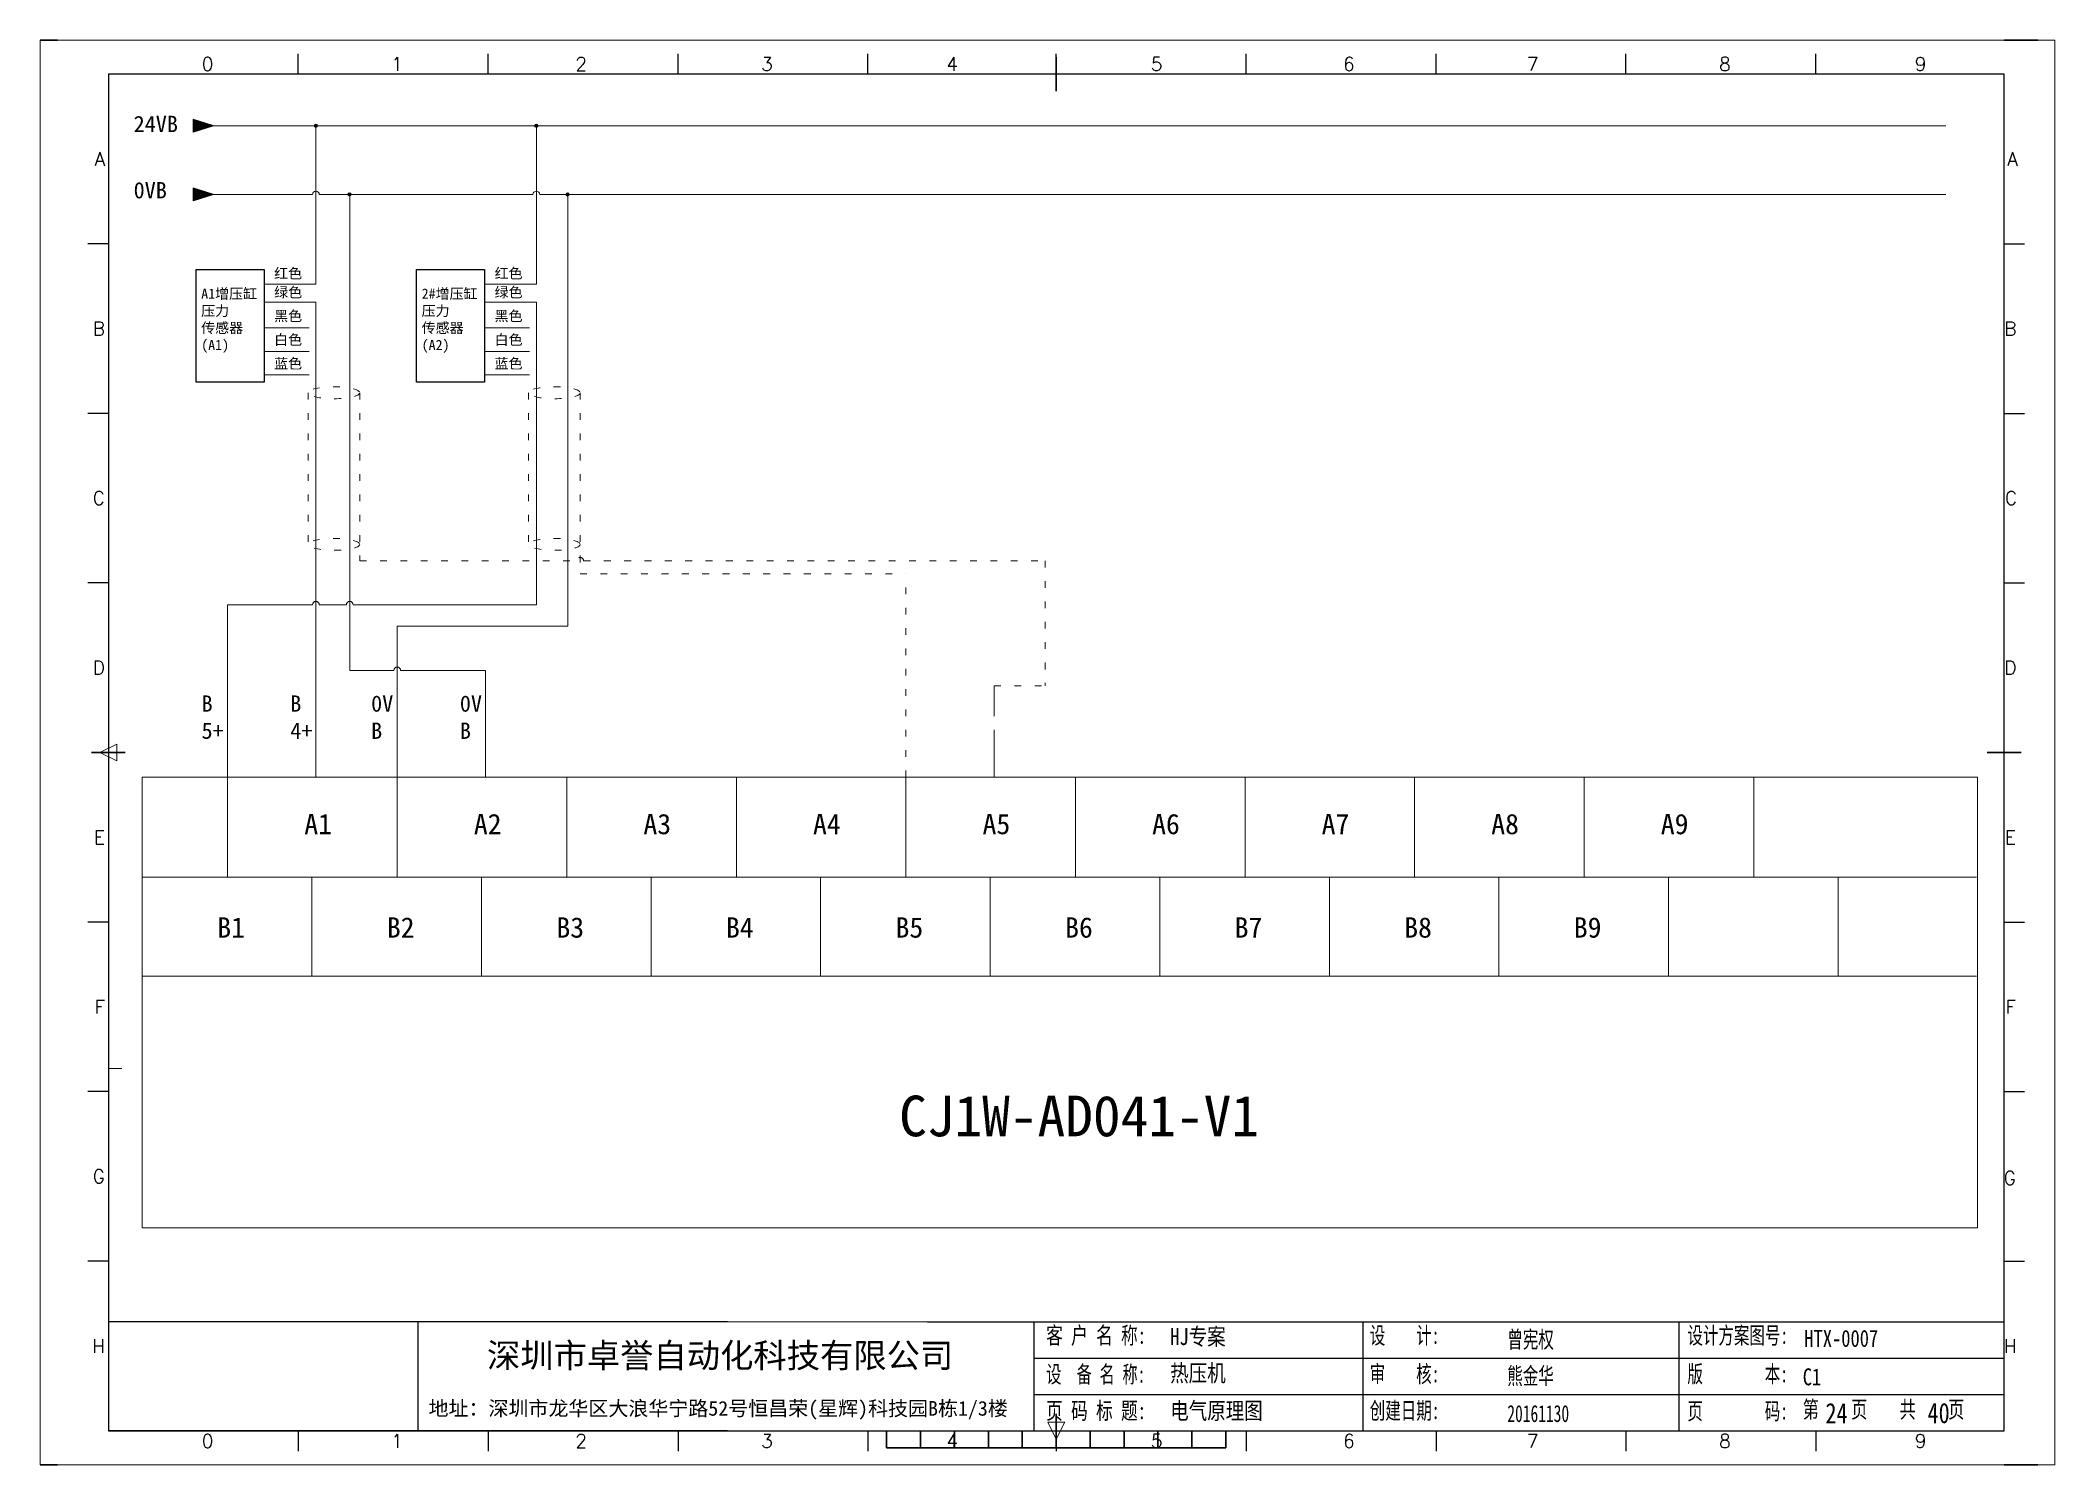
# Model space of a CAD drawing. Extents: x 35123 to 43919, y -4314 to -326.
# Drawn here: x 36945.9 to 37242.9, y -3613.9 to -3403.9 of the extents above; entities that cross this region are included whole.
import ezdxf
from ezdxf.enums import TextEntityAlignment as Align

# ---------------------------------------------------------------- set-up
doc = ezdxf.new("R2010")
doc.units = 0
doc.header["$MEASUREMENT"] = 0
doc.linetypes.add('1', pattern=[18, 7, -2, 7, -2])
doc.linetypes.add('2', pattern=[15, 1, -2, 1, -2, 1, -2, 1, -2, 1, -2])
doc.layers.add('AE_BOR', color=1, linetype='Continuous')
doc.layers.add('细实线层', color=7, linetype='Continuous')
doc.styles.add('Standard0.67', font='', dxfattribs={"width": 0.67})
doc.styles.add('Standard_0.8', font='SimSun.ttf', dxfattribs={"width": 0.8})
doc.styles.add('WD', font='romans.shx', dxfattribs={"bigfont": 'gbcbig.shx'})
doc.styles.add('宋', font='SimSun.ttf', dxfattribs={"width": 0.7})
doc.styles.get('Standard0.67').set_extended_font_data('FangSong_GB2312')

msp = doc.modelspace()

# ---------------------------------------------------------------- texts
at = {"lineweight": 0, "attachment_point": 1}
for s, insert, char_height, width in [('{\\fSimSun|b0|i0|c134|p2;24VB}', (36959.665, -3415.005), 2.4, 3.98243), ('{\\fSimSun|b0|i0|c134|p2;0VB}', (36959.665, -3424.777), 2.4, 3.98243), ('{\\fSimSun|b0|i0|c134|p2;B\\P5\\fSimSun|b0|i0|c0|p2;+}', (36969.68, -3500.455), 2.4, 4.28061), ('{\\fSimSun|b0|i0|c134|p2;B\\P4\\fSimSun|b0|i0|c0|p2;+}', (36982.763, -3500.455), 2.4, 4.28061), ('{\\fSimSun|b0|i0|c134|p2;0V\\PB}', (36994.68, -3500.455), 2.4, 4.28061), ('{\\fSimSun|b0|i0|c134|p2;0V\\PB}', (37007.763, -3500.455), 2.4, 4.28061), ('{\\fSimSun|b0|i0|c134|p2;A1}', (36984.83, -3517.916), 3, 19.70623), ('{\\fSimSun|b0|i0|c134|p2;A2}', (37009.83, -3517.916), 3, 19.70623), ('{\\fSimSun|b0|i0|c134|p2;A3}', (37034.83, -3517.916), 3, 19.70623), ('{\\fSimSun|b0|i0|c134|p2;A4}', (37059.83, -3517.916), 3, 19.70623), ('{\\fSimSun|b0|i0|c134|p2;A5}', (37084.83, -3517.916), 3, 19.70623), ('{\\fSimSun|b0|i0|c134|p2;A6}', (37109.83, -3517.916), 3, 19.70623), ('{\\fSimSun|b0|i0|c134|p2;A7}', (37134.83, -3517.916), 3, 19.70623), ('{\\fSimSun|b0|i0|c134|p2;A8}', (37159.83, -3517.916), 3, 19.70623), ('{\\fSimSun|b0|i0|c134|p2;A9}', (37184.83, -3517.916), 3, 19.70623), ('{\\fSimSun|b0|i0|c134|p2;B1}', (36972.002, -3533.169), 3, 19.70623), ('{\\fSimSun|b0|i0|c134|p2;B2}', (36997.002, -3533.169), 3, 19.70623), ('{\\fSimSun|b0|i0|c134|p2;B3}', (37022.002, -3533.169), 3, 19.70623), ('{\\fSimSun|b0|i0|c134|p2;B4}', (37047.002, -3533.169), 3, 19.70623), ('{\\fSimSun|b0|i0|c134|p2;B5}', (37072.002, -3533.169), 3, 19.70623), ('{\\fSimSun|b0|i0|c134|p2;B6}', (37097.002, -3533.169), 3, 19.70623), ('{\\fSimSun|b0|i0|c134|p2;B7}', (37122.002, -3533.169), 3, 19.70623), ('{\\fSimSun|b0|i0|c134|p2;B8}', (37147.002, -3533.169), 3, 19.70623), ('{\\fSimSun|b0|i0|c134|p2;B9}', (37172.002, -3533.169), 3, 19.70623), ('{\\fSimSun|b0|i0|c134|p2;CJ1W-AD041-V1}', (37072.529, -3559.453), 6, 117.75235)]:
    msp.add_mtext(s, dxfattribs=dict(at, insert=insert, char_height=char_height, width=width))
at = {"char_height": 1.512, "attachment_point": 1}
for s, insert in [('{\\fSimSun|b0|i0|c134|p2;红色}', (36980.383, -3437.475)), ('{\\fSimSun|b0|i0|c134|p2;红色}', (37012.883, -3437.475)), ('{\\fSimSun|b0|i0|c134|p2;A1增压缸\\P压力\\P传感器\\P(A1)}', (36969.628, -3440.473)), ('{\\fSimSun|b0|i0|c134|p2;绿色}', (36980.383, -3440.259)), ('{\\fSimSun|b0|i0|c134|p2;2#增压缸\\P压力\\P传感器\\P(A2)}', (37002.128, -3440.473)), ('{\\fSimSun|b0|i0|c134|p2;绿色}', (37012.883, -3440.259)), ('{\\fSimSun|b0|i0|c134|p2;黑色}', (36980.383, -3443.759)), ('{\\fSimSun|b0|i0|c134|p2;黑色}', (37012.883, -3443.759)), ('{\\fSimSun|b0|i0|c134|p2;白色}', (36980.383, -3447.259)), ('{\\fSimSun|b0|i0|c134|p2;白色}', (37012.883, -3447.259)), ('{\\fSimSun|b0|i0|c134|p2;蓝色}', (36980.383, -3450.759)), ('{\\fSimSun|b0|i0|c134|p2;蓝色}', (37012.883, -3450.759))]:
    msp.add_mtext_dynamic_manual_height_columns(s, width=47.92444, gutter_width=12.5, heights=[0], dxfattribs=dict(at, insert=insert))
at = {"ltscale": 2, "attachment_point": 1}
for s, insert, char_height, width, style in [('{\\fSimSun|b0|i0|c134|p2;\\W0.72;客 户 名 称:}', (37094.206, -3593.553), 2.5, 16.24768, 'Standard0.67'), ('HJ专案', (37112.493, -3593.727), 2.5, 33.90777, 'Standard_0.8'), ('{\\fSimSun|b0|i0|c134|p2;设    计:}', (37141.92, -3593.553), 2.5, 12.03121, 'Standard0.67'), ('{\\fSimSun|b0|i0|c134|p2;设计方案图号:}', (37188.753, -3593.553), 2.5, 15.1644, 'Standard0.67'), ('{\\fSimSun|b0|i0|c134|p2;曾宪权}', (37162.197, -3594.155), 2.5, 12.03121, 'Standard0.67'), ('{\\f@SimSun|b0|i0|c134|p2;HTX-0007}', (37205.992, -3593.994), 2.5, 33.90777, 'Standard_0.8'), ('{\\fSimSun|b0|i0|c134|p2;\\W0.66;设  备 名 称:}', (37094.206, -3599.282), 2.5, 15.12342, 'Standard0.67'), ('{\\fSimSun|b0|i0|c134|p2;热压机}', (37112.493, -3599.115), 2.5, 33.90777, 'Standard_0.8'), ('{\\fSimSun|b0|i0|c134|p2;审    核:}', (37141.92, -3599.227), 2.5, 12.03121, 'Standard0.67'), ('{\\fSimSun|b0|i0|c134|p2;熊金华}', (37162.197, -3599.517), 2.5, 12.03121, 'Standard0.67'), ('{\\fSimSun|b0|i0|c134|p2;版        本:}', (37188.753, -3599.227), 2.5, 16.84978, 'Standard0.67'), ('C1', (37205.752, -3599.667), 2.5, 5.97175, 'Standard_0.8'), ('{\\fSimSun|b0|i0|c134|p2;\\W0.72;页 码 标 题:}', (37094.206, -3604.65), 2.5, 15.12342, 'Standard0.67'), ('{\\fSimSun|b0|i0|c134|p2;电气原理图}', (37112.493, -3604.663), 2.5, 33.90777, 'Standard_0.8'), ('{\\fSimSun|b0|i0|c134|p2;创建日期:}', (37141.92, -3604.634), 2.5, 12.03121, 'Standard0.67'), ('{\\fSimSun|b0|i0|c134|p2;20161130}', (37162.197, -3605.075), 2.5, 12.03121, 'Standard0.67'), ('{\\fSimSun|b0|i0|c134|p2;页        码:}', (37188.753, -3604.713), 2.5, 15.72579, 'Standard0.67'), ('第    页    共    页', (37205.75, -3604.468), 2.5, 33.90777, '宋'), ('24', (37209.1, -3604.773), 3, 3.76639, 'Standard_0.8'), ('40', (37224.156, -3604.748), 3, 3.76639, 'Standard_0.8')]:
    msp.add_mtext(s, dxfattribs=dict(at, insert=insert, char_height=char_height, width=width, style=style))
at = {"attachment_point": 7}
for s, insert, char_height, width in [('{\\fSimSun|b0|i0|c134|p2;深圳市卓誉自动化科技有限公司}', (37011.758, -3599.958), 3.6, 80.67766), ('{\\fSimSun|b0|i0|c134|p2;地址：深圳市龙华区大浪华宁路52号恒昌荣(星辉)科技园B栋1/3楼}', (37003.146, -3607.218), 2.16, 89.25675)]:
    msp.add_mtext(s, dxfattribs=dict(at, insert=insert, char_height=char_height, width=width))

# ---------------------------------------------------------------- blocks, each defined once
blk = doc.blocks.new('gb_a2_a')
for p, q in [((584, 410), (25, 410)), ((25, 410), (25, 10)), ((584, 10), (584, 410)), ((25, 10), (584, 10))]:
    blk.add_line(p, q)
at = {"lineweight": 9, "ltscale": 0.1}
blk.add_line((25, 116.86), (29, 116.86), dxfattribs=at)
at = {"layer": 'AE_BOR', "lineweight": 30}
for p, q in [((10, 420), (4.93, 420)), ((594, 420), (584, 420)), ((4.93, 0), (10, 0)), ((594, 0), (584, 0))]:
    blk.add_line(p, q, dxfattribs=at)
at = {"layer": 'AE_BOR', "color": 1, "lineweight": 15}
for p, q in [((4.93, 420), (598.93, 420)), ((4.93, 0), (4.93, 420)), ((598.93, 420), (598.93, 0)), ((22.5, 210), (27.5, 212.5)), ((27.5, 207.5), (22.5, 210)), ((27.5, 212.5), (27.5, 207.5)), ((304.5, 7.5), (302, 12.5)), ((302, 12.5), (307, 12.5)), ((307, 12.5), (304.5, 7.5)), ((598.93, 0), (4.93, 0))]:
    blk.add_line(p, q, dxfattribs=at)
at = {"layer": 'AE_BOR'}
for p, q in [((81, 410), (81, 416)), ((137, 410), (137, 416)), ((193, 410), (193, 416)), ((249, 410), (249, 416)), ((304.5, 410), (304.5, 416)), ((360.5, 410), (360.5, 416)), ((416.5, 410), (416.5, 416)), ((472.5, 410), (472.5, 416)), ((528.5, 410), (528.5, 416)), ((25, 360), (19, 360)), ((584, 360), (590, 360)), ((25, 310), (19, 310)), ((584, 310), (590, 310)), ((25, 260), (19, 260)), ((584, 260), (590, 260)), ((25, 160), (19, 160)), ((584, 160), (590, 160)), ((25, 110), (19, 110)), ((584, 110), (590, 110)), ((25, 60), (19, 60)), ((584, 60), (590, 60)), ((81, 10), (81, 4)), ((137, 10), (137, 4)), ((193, 10), (193, 4)), ((249, 10), (249, 4)), ((304.5, 10), (304.5, 4)), ((360.5, 10), (360.5, 4)), ((416.5, 10), (416.5, 4)), ((472.5, 10), (472.5, 4)), ((528.5, 10), (528.5, 4))]:
    blk.add_line(p, q, dxfattribs=at)
at = {"layer": 'AE_BOR', "color": 2, "lineweight": 30}
for p, q in [((304.5, 405), (304.5, 415)), ((20, 210), (30, 210)), ((579, 210), (589, 210)), ((304.5, 10), (304.5, 15)), ((304.5, 15), (304.5, 5)), ((254.5, 5), (254.5, 10)), ((264.5, 5), (264.5, 10)), ((274.5, 5), (274.5, 10)), ((284.5, 5), (284.5, 10)), ((294.5, 5), (294.5, 10)), ((304.5, 10), (304.5, 5)), ((314.5, 5), (314.5, 10)), ((324.5, 5), (324.5, 10)), ((334.5, 5), (334.5, 10)), ((344.5, 5), (344.5, 10)), ((354.5, 5), (354.5, 10)), ((254.5, 5), (354.5, 5))]:
    blk.add_line(p, q, dxfattribs=at)
at = {"layer": 'AE_BOR', "style": 'WD'}
for s, p in [('0', (54.27, 411)), ('1', (110.12, 411)), ('2', (164.42, 411)), ('3', (219.22, 411)), ('4', (273.82, 411)), ('5', (334.12, 411)), ('6', (390.81, 411)), ('7', (445.01, 411)), ('8', (501.67, 411)), ('9', (559.4, 411)), ('0', (54.27, 5)), ('1', (110.12, 5)), ('2', (164.42, 5)), ('3', (219.22, 5)), ('4', (273.82, 5)), ('5', (334.12, 5)), ('6', (390.81, 5)), ('7', (445.01, 5)), ('8', (501.67, 5)), ('9', (559.4, 5))]:
    blk.add_text(s, height=4, dxfattribs=at).set_placement(p, align=Align.CENTER)
for s, p in [('A', (24, 385)), ('A', (588.05, 385)), ('B', (24, 335)), ('B', (587.67, 335)), ('C', (24, 285)), ('C', (587.86, 285)), ('D', (24, 235)), ('D', (587.67, 235)), ('E', (24, 185)), ('E', (587.48, 185)), ('F', (24, 135)), ('F', (587.48, 135)), ('F', (587.48, 135)), ('G', (24, 85)), ('G', (587.48, 84.56)), ('H', (24, 35)), ('H', (587.67, 35))]:
    blk.add_text(s, height=4, dxfattribs=at).set_placement(p, align=Align.MIDDLE_RIGHT)

# ---------------------------------------------------------------- hatches: boundary and pattern name
for points in [[(36971.374, -3416.465), (36968.456, -3415.529), (36968.456, -3417.4)], [(36971.374, -3426.601), (36968.456, -3425.665), (36968.456, -3427.536)]]:
    msp.add_hatch(color=256).paths.add_polyline_path(points)
at = {"lineweight": 0}
h = msp.add_hatch(color=256, dxfattribs=at)
edge = h.paths.add_edge_path()
edge.add_arc((36986.54, -3416.465), 0.25, 0, 360)
h = msp.add_hatch(color=256, dxfattribs=at)
edge = h.paths.add_edge_path()
edge.add_arc((37019.04, -3416.465), 0.25, 0, 360)
h = msp.add_hatch(color=256, dxfattribs=at)
edge = h.paths.add_edge_path()
edge.add_arc((36991.494, -3426.593), 0.25, 0, 360)
h = msp.add_hatch(color=256, dxfattribs=at)
edge = h.paths.add_edge_path()
edge.add_arc((37023.64, -3426.593), 0.25, 0, 360)

# ---------------------------------------------------------------- linework, layer by layer
for p, q in [((36971.374, -3416.465), (36968.456, -3415.529)), ((36968.456, -3415.529), (36968.456, -3417.4)), ((36971.374, -3416.465), (36968.456, -3417.4)), ((36971.374, -3426.601), (36968.456, -3425.665)), ((36968.456, -3425.665), (36968.456, -3427.536)), ((36971.374, -3426.601), (36968.456, -3427.536)), ((37001.59, -3592.785), (37001.59, -3608.87)), ((37092.402, -3598.146), (37136.654, -3598.146)), ((37136.654, -3598.146), (37205.44, -3598.146)), ((37205.44, -3598.146), (37235.437, -3598.146)), ((37092.402, -3603.508), (37136.654, -3603.508)), ((37136.654, -3603.508), (37205.44, -3603.508)), ((37205.44, -3603.508), (37235.437, -3603.508)), ((37076.704, -3608.87), (37136.654, -3608.87)), ((37136.654, -3608.87), (37205.44, -3608.87))]:
    msp.add_line(p, q)
for p, q in [((36971.374, -3416.465), (37226.842, -3416.465)), ((36986.54, -3439.805), (36986.54, -3416.465)), ((37019.04, -3439.805), (37019.04, -3416.465)), ((36971.374, -3426.601), (36986.04, -3426.601)), ((36987.04, -3426.601), (37018.54, -3426.601)), ((36991.529, -3496.766), (36991.529, -3426.601)), ((37019.54, -3426.601), (37209.54, -3426.625)), ((37023.675, -3490.231), (37023.675, -3426.601)), ((37209.54, -3426.625), (37226.842, -3426.601)), ((36978.926, -3439.805), (36986.54, -3439.805)), ((37011.426, -3439.805), (37019.04, -3439.805)), ((36978.898, -3442.499), (36986.54, -3442.499)), ((36986.54, -3442.499), (36986.54, -3492.485)), ((37011.398, -3442.499), (37019.04, -3442.499)), ((37019.04, -3442.499), (37019.04, -3487.086)), ((36978.898, -3446.246), (36985.538, -3446.246)), ((37011.398, -3446.246), (37018.038, -3446.246)), ((36978.898, -3449.746), (36985.538, -3449.746)), ((37011.398, -3449.746), (37018.038, -3449.746)), ((36978.898, -3453.183), (36985.538, -3453.183)), ((37011.398, -3453.183), (37018.038, -3453.183)), ((36973.529, -3496.766), (36973.529, -3487.086)), ((36973.529, -3487.086), (36986.04, -3487.086)), ((36987.04, -3487.086), (36991.029, -3487.086)), ((36992.029, -3487.086), (37019.04, -3487.086)), ((36986.531, -3512.537), (36986.531, -3492.485)), ((36998.529, -3512.522), (36998.529, -3490.231)), ((36973.529, -3512.522), (36973.529, -3496.766)), ((37011.531, -3512.537), (37011.531, -3496.766)), ((36960.943, -3512.522), (37231.544, -3512.522)), ((36960.943, -3578.941), (36960.943, -3512.522)), ((36973.529, -3527.236), (36973.529, -3512.522)), ((36998.529, -3527.236), (36998.529, -3512.548)), ((37023.529, -3527.236), (37023.529, -3512.548)), ((37048.529, -3527.236), (37048.529, -3512.548)), ((37073.529, -3527.236), (37073.529, -3512.548)), ((37098.529, -3527.236), (37098.529, -3512.548)), ((37123.529, -3527.236), (37123.529, -3512.548)), ((37148.529, -3527.236), (37148.529, -3512.548)), ((37173.529, -3527.236), (37173.529, -3512.548)), ((37198.529, -3527.236), (37198.529, -3512.548)), ((37231.544, -3512.522), (37231.544, -3578.941)), ((36960.959, -3527.259), (37231.369, -3527.259)), ((36985.959, -3541.821), (36985.959, -3527.259)), ((37010.959, -3541.821), (37010.959, -3527.259)), ((37035.959, -3541.821), (37035.959, -3527.259)), ((37060.959, -3541.821), (37060.959, -3527.259)), ((37085.959, -3541.821), (37085.959, -3527.259)), ((37110.959, -3541.821), (37110.959, -3527.259)), ((37135.959, -3541.821), (37135.959, -3527.259)), ((37160.959, -3541.821), (37160.959, -3527.259)), ((37185.959, -3541.821), (37185.959, -3527.259)), ((37210.959, -3541.821), (37210.959, -3527.259)), ((36960.959, -3541.821), (37231.369, -3541.821)), ((37231.544, -3578.941), (36960.943, -3578.941))]:
    msp.add_line(p, q, dxfattribs=at)
at = {"ltscale": 2}
for p, q in [((37047.242, -3592.785), (36955.937, -3592.785)), ((37076.704, -3592.785), (37235.437, -3592.785)), ((37092.402, -3592.785), (37092.402, -3608.87)), ((37140.968, -3608.87), (37140.968, -3592.785)), ((37187.548, -3608.87), (37187.548, -3592.785)), ((37047.242, -3608.87), (36955.937, -3608.87)), ((37205.44, -3608.87), (37235.437, -3608.87))]:
    msp.add_line(p, q, dxfattribs=at)
at = {"lineweight": 9, "ltscale": 0.1}
for p, q in [((37047.242, -3592.785), (37076.704, -3592.785)), ((37047.242, -3608.87), (37076.704, -3608.87)), ((37075.347, -3608.87), (37075.347, -3608.87)), ((37075.347, -3608.87), (37075.347, -3608.87))]:
    msp.add_line(p, q, dxfattribs=at)
for points in [[(36968.883, -3437.641), (36978.898, -3437.641), (36978.898, -3454.296), (36968.883, -3454.296)], [(37001.383, -3437.641), (37011.398, -3437.641), (37011.398, -3454.296), (37001.383, -3454.296)]]:
    msp.add_lwpolyline(points, close=True)
at = {"lineweight": 0}
for centre in [(36986.54, -3416.465), (37019.04, -3416.465), (36991.494, -3426.593), (37023.64, -3426.593)]:
    msp.add_circle(centre, 0.25, dxfattribs=at)
for centre in [(36986.54, -3426.601), (37019.04, -3426.601), (36986.54, -3487.086), (36991.529, -3487.086), (36998.529, -3496.766)]:
    msp.add_arc(centre, 0.5, 0, 180, dxfattribs=at)
at = {"layer": '细实线层', "linetype": '2', "lineweight": 0}
for p, q in [((36985.405, -3455.833), (36985.405, -3478.183)), ((36993.001, -3455.835), (36993.001, -3480.609)), ((37017.905, -3455.833), (37017.905, -3478.183)), ((37025.501, -3455.835), (37025.501, -3482.521)), ((36993.001, -3480.609), (37025.001, -3480.609)), ((37026.001, -3480.609), (37094.055, -3480.609)), ((37094.055, -3480.609), (37094.055, -3499.024)), ((37025.501, -3482.521), (37073.529, -3482.521)), ((37073.529, -3512.522), (37073.529, -3482.521)), ((37086.531, -3499.024), (37094.055, -3499.024))]:
    msp.add_line(p, q, dxfattribs=at)
at = {"layer": '细实线层', "lineweight": 0}
for p, q in [((36998.529, -3490.231), (37023.675, -3490.231)), ((36998.029, -3496.766), (36991.529, -3496.766)), ((37011.531, -3496.766), (36999.029, -3496.766)), ((36999.029, -3496.766), (37011.531, -3496.766))]:
    msp.add_line(p, q, dxfattribs=at)
at = {"layer": '细实线层', "linetype": '1', "lineweight": 0}
msp.add_line((37086.531, -3512.537), (37086.531, -3499.024), dxfattribs=at)
at = {"layer": '细实线层', "linetype": '2', "lineweight": 0}
msp.add_arc((37025.501, -3480.609), 0.5, 0, 180, dxfattribs=at)
for centre in [(36989.203, -3455.836), (37021.703, -3455.836), (36989.203, -3478.185), (37021.703, -3478.185)]:
    msp.add_ellipse(centre, major_axis=(3.798, 0), ratio=0.2313953, dxfattribs=at)

# ---------------------------------------------------------------- block references
at = {"xscale": 0.5, "yscale": 0.5, "zscale": 0.5}
msp.add_blockref('gb_a2_a', (36943.437, -3613.87), dxfattribs=at)

msp.set_redraw_order([(e.dxf.handle, doc.entitydb.next_handle()) for e in msp.query("TEXT MTEXT ATTDEF DIMENSION ARC_DIMENSION")])  # texts and dimensions are drawn at this point

doc.saveas('drawing.dxf')
